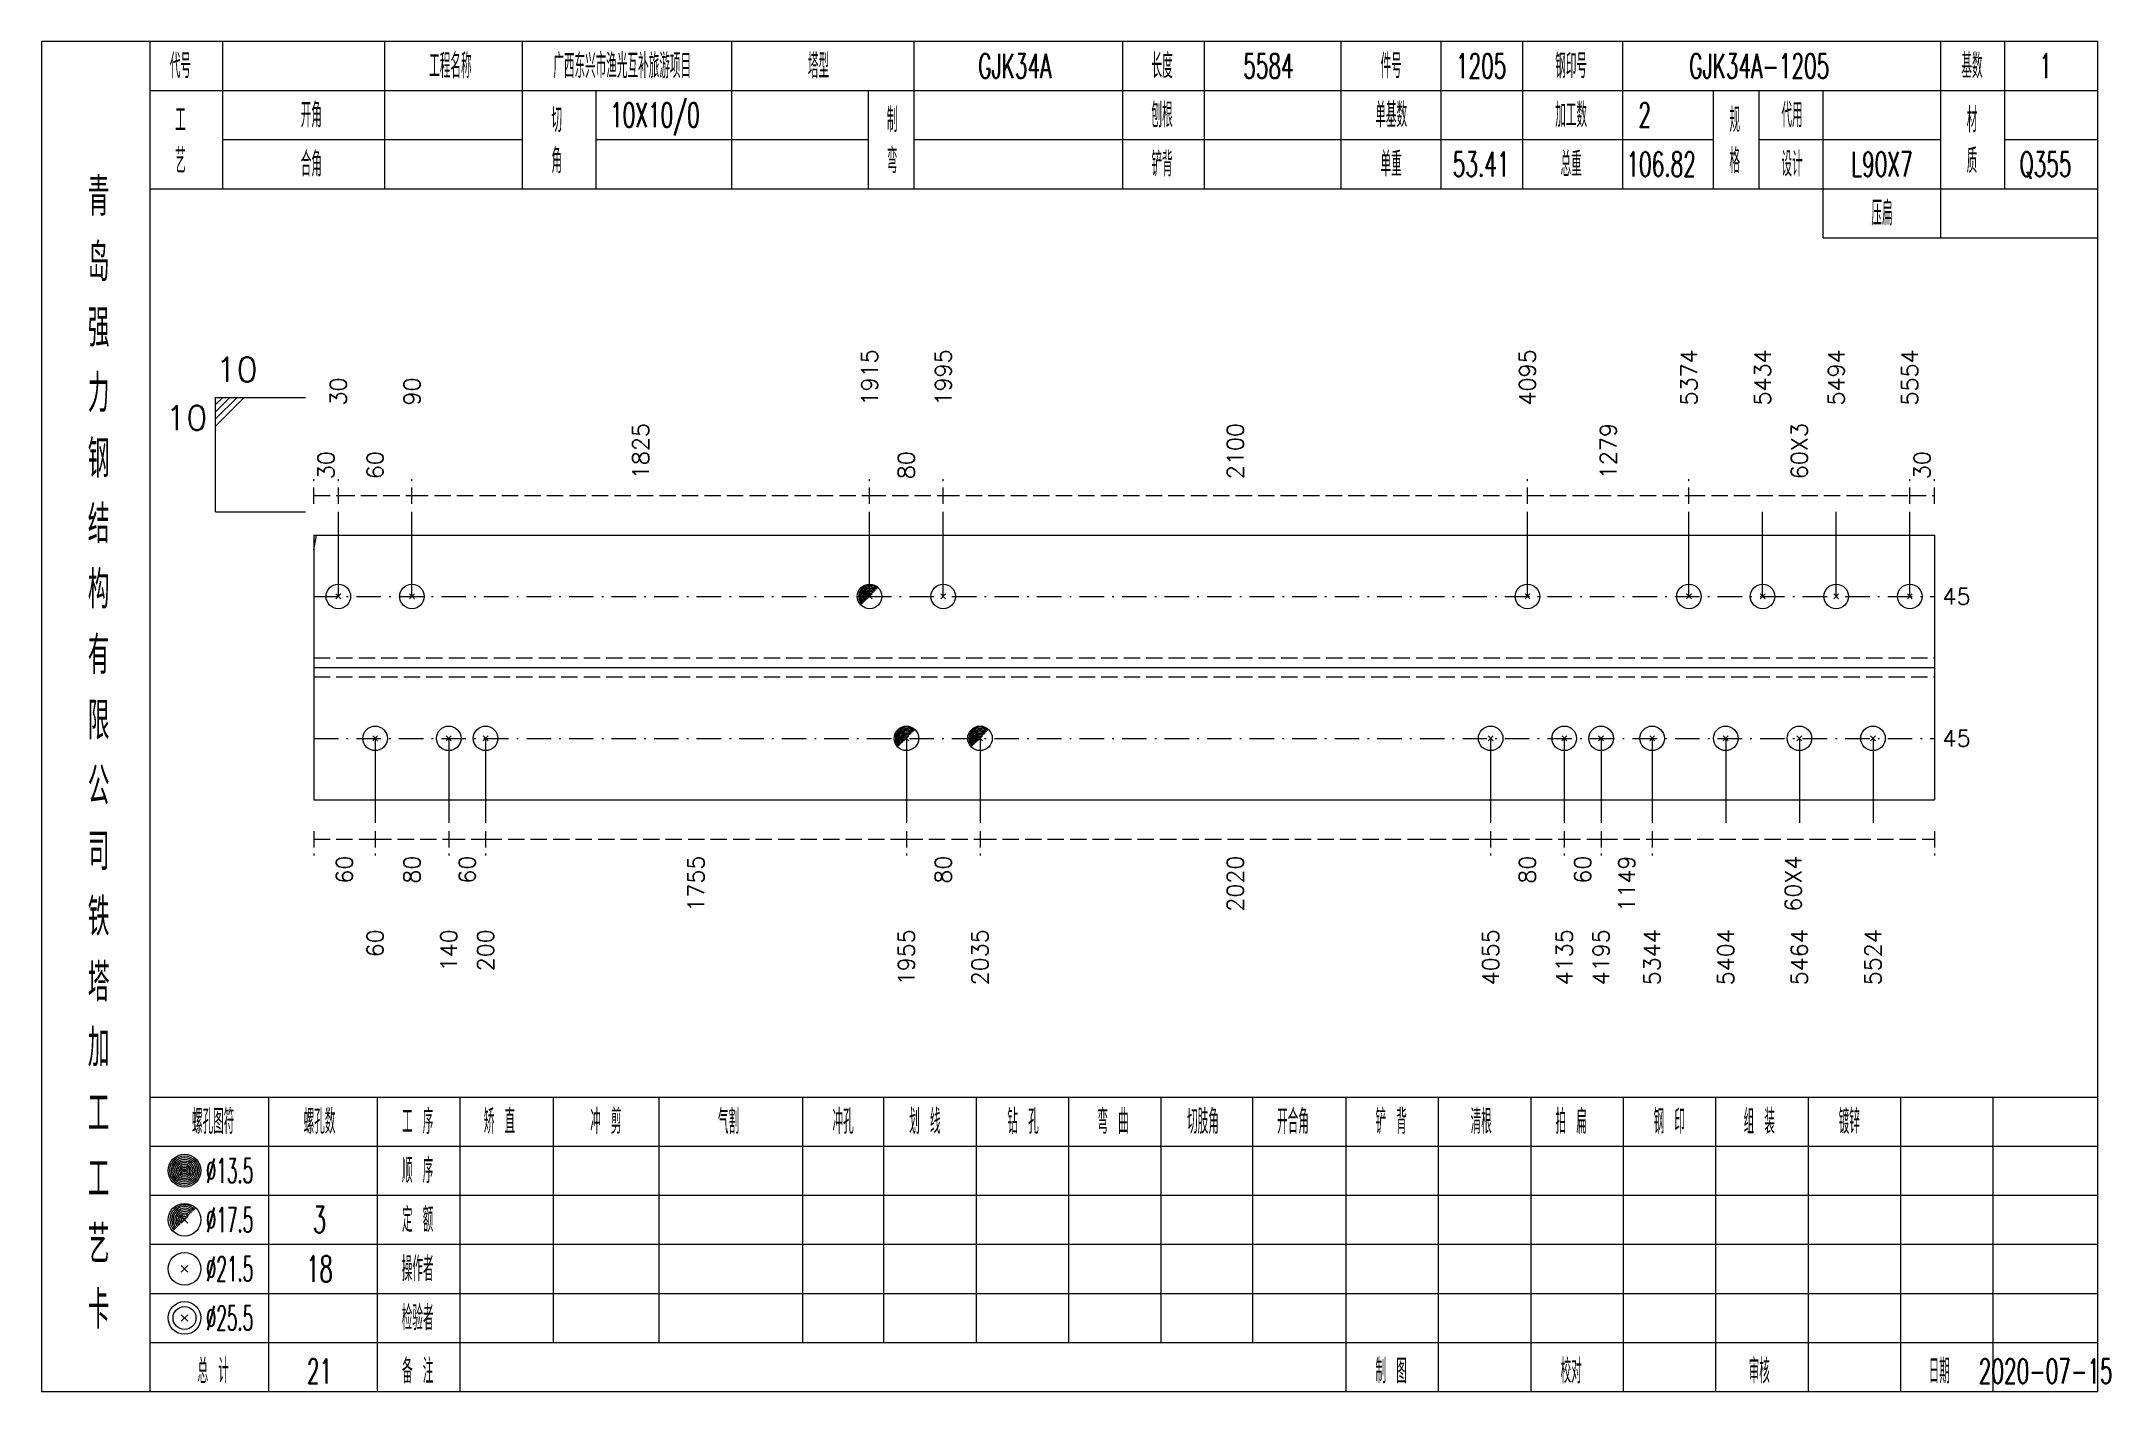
# Model space of a CAD drawing. Extents: x 0 to 2606, y -377 to 6479.
# Drawn here: x 1829.8 to 2082.7, y 1400 to 1565 of the extents above; entities that cross this region are included whole.
import ezdxf
from ezdxf.enums import TextEntityAlignment as Align

# ---------------------------------------------------------------- set-up
doc = ezdxf.new("R2010")
doc.units = 0
doc.header["$MEASUREMENT"] = 0
doc.linetypes.add('一点画线', pattern=[5.2, 3, -1, 0.2, -1])
doc.linetypes.add('虚线', pattern=[2.75, 2, -0.75])
doc.layers.get('0').update_dxf_attribs({"linetype": 'CONTINUOUS', "lineweight": 25})
doc.layers.add('1', color=7, linetype='CONTINUOUS', lineweight=25)
doc.layers.add('4', color=7, linetype='CONTINUOUS', lineweight=25)
doc.styles.get("Standard").update_dxf_attribs({"font": 'simplex.shx', "width": 0.7, "height": 3, "bigfont": 'gbhzfs.shx'})

msp = doc.modelspace()

# ---------------------------------------------------------------- texts
at = {"color": 7, "linetype": 'Continuous', "lineweight": 13}
msp.add_text('10', height=3, dxfattribs=at).set_placement((1851.1, 1522.5), align=Align.BOTTOM_LEFT)
for s, p in [('1915', (1931.04, 1520.5)), ('1995', (1940.04, 1520.5)), ('4095', (2011.46, 1520.5)), ('5374', (2031.2, 1520.5)), ('5434', (2040.2, 1520.5)), ('5494', (2049.2, 1520.5)), ('5554', (2058.2, 1520.5)), ('30', (1866.1, 1520.5)), ('90', (1875.1, 1520.5))]:
    msp.add_text(s, height=2, rotation=90, dxfattribs=at).set_placement(p, align=Align.MIDDLE_LEFT)
msp.add_text('10', height=3, dxfattribs=at).set_placement((1850.1, 1520.5), align=Align.TOP_RIGHT)
at = {"color": 8, "linetype": 'Continuous', "lineweight": 9}
for s, p in [('1825', (1903.07, 1511.5)), ('2100', (1975.75, 1511.5)), ('1279', (2021.33, 1511.5)), ('60X3', (2044.7, 1511.5)), ('30', (1864.6, 1511.5)), ('60', (1870.6, 1511.5)), ('80', (1935.54, 1511.5)), ('30', (2059.7, 1511.5))]:
    msp.add_text(s, height=2, rotation=90, dxfattribs=at).set_placement(p, align=Align.MIDDLE_LEFT)
at = {"color": 7, "linetype": 'Continuous', "lineweight": 13}
for p in [(2062.2, 1497.17), (2062.2, 1479.83)]:
    msp.add_text('45', height=2, dxfattribs=at).set_placement(p, align=Align.MIDDLE_LEFT)
at = {"color": 8, "linetype": 'Continuous', "lineweight": 9}
for s, p in [('60', (1866.85, 1465.5)), ('80', (1875.1, 1465.5)), ('60', (1881.85, 1465.5)), ('1755', (1909.82, 1465.5)), ('80', (1940.04, 1465.5)), ('2020', (1975.75, 1465.5)), ('80', (2011.46, 1465.5)), ('60', (2018.21, 1465.5)), ('1149', (2023.58, 1465.5)), ('60X4', (2043.95, 1465.5))]:
    msp.add_text(s, height=2, rotation=90, dxfattribs=at).set_placement(p, align=Align.MIDDLE_RIGHT)
at = {"layer": '1', "color": 7, "linetype": 'Continuous', "lineweight": 13}
for s, p in [('60', (1870.6, 1456.5)), ('140', (1879.6, 1456.5)), ('200', (1884.1, 1456.5)), ('1955', (1935.54, 1456.5)), ('2035', (1944.54, 1456.5)), ('4055', (2006.96, 1456.5)), ('4135', (2015.96, 1456.5)), ('4195', (2020.46, 1456.5)), ('5344', (2026.7, 1456.5)), ('5404', (2035.7, 1456.5)), ('5464', (2044.7, 1456.5)), ('5524', (2053.7, 1456.5))]:
    msp.add_text(s, height=2, rotation=90, dxfattribs=at).set_placement(p, align=Align.MIDDLE_RIGHT)
at = {"layer": '4', "color": 1, "linetype": 'Continuous', "lineweight": 13}
for s, height, width, p in [('代号', 3, 0.6, (1846.8, 1562)), ('工程名称', 3, 0.6, (1879.8, 1562)), ('广西东兴市渔光互补旅游项目', 3, 0.6, (1900.8, 1562)), ('塔型', 3, 0.6, (1924.8, 1562)), ('GJK34A', 3, 0.6, (1948.8, 1562)), ('长度', 3, 0.6, (1966.8, 1562)), ('5584', 3, 0.6, (1979.8, 1562)), ('件号', 3, 0.6, (1994.8, 1562)), ('1205', 3, 0.6, (2005.8, 1562)), ('钢印号', 3, 0.6, (2016.8, 1562)), ('GJK34A-1205', 3, 0.6, (2039.8, 1562)), ('基数', 3, 0.6, (2065.8, 1562)), ('1', 3, 0.6, (2074.8, 1562)), ('工', 3, 0.6, (1846.8, 1555.4)), ('开角', 3, 0.6, (1862.8, 1556)), ('切', 3, 0.6, (1892.8, 1555.4)), ('10X10/0', 3, 0.6, (1904.8, 1556)), ('制', 3, 0.6, (1933.8, 1555.4)), ('刨根', 3, 0.6, (1966.8, 1556)), ('单基数', 3, 0.6, (1994.8, 1556)), ('加工数', 3, 0.6, (2016.8, 1556)), ('2', 3, 0.6, (2025.8, 1556)), ('规', 3, 0.6, (2036.8, 1555.4)), ('代用', 3, 0.6, (2043.8, 1556)), ('材', 3, 0.6, (2065.8, 1555.4)), ('艺', 3, 0.6, (1846.8, 1550.4)), ('合角', 3, 0.6, (1862.8, 1550)), ('角', 3, 0.6, (1892.8, 1550.4)), ('弯', 3, 0.6, (1933.8, 1550.4)), ('铲背', 3, 0.6, (1966.8, 1550)), ('单重', 3, 0.6, (1994.8, 1550)), ('53.41', 3, 0.6, (2005.8, 1550)), ('总重', 3, 0.6, (2016.8, 1550)), ('106.82', 3, 0.6, (2027.8, 1550)), ('格', 3, 0.6, (2036.8, 1550.4)), ('设计', 3, 0.6, (2043.8, 1550)), ('L90X7', 3, 0.6, (2054.8, 1550)), ('质', 3, 0.6, (2065.8, 1550.4)), ('Q355', 3, 0.6, (2074.8, 1550)), ('青', 4.6, 0.8, (1836.8, 1546)), ('压扁', 3, 0.6, (2054.8, 1544)), ('岛', 4.6, 0.8, (1836.8, 1538)), ('强', 4.6, 0.8, (1836.8, 1530)), ('力', 4.6, 0.8, (1836.8, 1522)), ('钢', 4.6, 0.8, (1836.8, 1514)), ('结', 4.6, 0.8, (1836.8, 1506)), ('构', 4.6, 0.8, (1836.8, 1498)), ('有', 4.6, 0.8, (1836.8, 1490)), ('限', 4.6, 0.8, (1836.8, 1482)), ('公', 4.6, 0.8, (1836.8, 1474)), ('司', 4.6, 0.8, (1836.8, 1466)), ('铁', 4.6, 0.8, (1836.8, 1458)), ('塔', 4.6, 0.8, (1836.8, 1450)), ('加', 4.6, 0.8, (1836.8, 1442)), ('工', 4.6, 0.8, (1836.8, 1434)), ('螺孔图符', 3, 0.6, (1850.8, 1433)), ('螺孔数', 3, 0.6, (1863.8, 1433)), ('工 序', 3, 0.6, (1875.8, 1433)), ('矫 直', 3, 0.6, (1885.8, 1433)), ('冲 剪', 3, 0.6, (1898.8, 1433)), ('气割', 3, 0.6, (1913.8, 1433)), ('冲孔', 3, 0.6, (1927.8, 1433)), ('划 线', 3, 0.6, (1937.8, 1433)), ('钻 孔', 3, 0.6, (1949.8, 1433)), ('弯 曲', 3, 0.6, (1960.8, 1433)), ('切肢角', 3, 0.6, (1971.8, 1433)), ('开合角', 3, 0.6, (1982.8, 1433)), ('铲 背', 3, 0.6, (1994.8, 1433)), ('清根', 3, 0.6, (2005.8, 1433)), ('拍 扁', 3, 0.6, (2016.8, 1433)), ('钢 印', 3, 0.6, (2028.8, 1433)), ('组 装', 3, 0.6, (2039.8, 1433)), ('镀锌', 3, 0.6, (2050.8, 1433)), ('工', 4.6, 0.8, (1836.8, 1426)), ('%%C13.5', 3, 0.5, (1852.8, 1427)), ('顺 序', 3, 0.6, (1875.8, 1427)), ('%%C17.5', 3, 0.5, (1852.8, 1421)), ('3', 3.2, 0.6, (1863.8, 1421)), ('定 额', 3, 0.6, (1875.8, 1421)), ('艺', 4.6, 0.8, (1836.8, 1418)), ('%%C21.5', 3, 0.5, (1852.8, 1415)), ('18', 3.2, 0.6, (1863.8, 1415)), ('操作者', 3, 0.6, (1875.8, 1415)), ('卡', 4.6, 0.8, (1836.8, 1410)), ('%%C25.5', 3, 0.5, (1852.8, 1409)), ('检验者', 3, 0.6, (1875.8, 1409)), ('总 计', 3, 0.6, (1850.8, 1402.5)), ('21', 3, 0.6, (1863.8, 1402.5)), ('备 注', 3, 0.6, (1875.8, 1402.5)), ('制 图', 3, 0.6, (1994.8, 1402.5)), ('校对', 3, 0.6, (2016.8, 1402.5)), ('审核', 3, 0.6, (2039.8, 1402.5)), ('日期', 3, 0.6, (2061.8, 1402.5)), ('2020-07-15', 3, 0.6, (2074.8, 1402.5))]:
    msp.add_text(s, height=height, dxfattribs=dict(at, width=width)).set_placement(p, align=Align.MIDDLE_CENTER)

# ---------------------------------------------------------------- linework, layer by layer
at = {"color": 7, "linetype": 'Continuous', "lineweight": 13}
for p, q in [((1851.1, 1521.5), (1862.1, 1521.5)), ((1851.1, 1507.5), (1851.1, 1521.5)), ((1851.97, 1521.5), (1851.1, 1520.62)), ((1852.85, 1521.5), (1851.1, 1519.75)), ((1853.72, 1521.5), (1851.1, 1518.88)), ((1854.6, 1521.5), (1851.1, 1518)), ((1851.1, 1507.5), (1862.1, 1507.5)), ((1866.1, 1497.17), (1866.1, 1507.5)), ((1875.1, 1497.17), (1875.1, 1507.5)), ((1931.04, 1497.17), (1931.04, 1507.5)), ((1940.04, 1497.17), (1940.04, 1507.5)), ((2011.46, 1497.17), (2011.46, 1507.5)), ((2031.2, 1497.17), (2031.2, 1507.5)), ((2040.2, 1497.17), (2040.2, 1507.5)), ((2049.2, 1497.17), (2049.2, 1507.5)), ((2058.2, 1497.17), (2058.2, 1507.5)), ((1863.1, 1502.87), (1863.45, 1504.67)), ((1865.8, 1496.87), (1866.4, 1497.47)), ((1866.4, 1496.87), (1865.8, 1497.47)), ((1874.8, 1496.87), (1875.4, 1497.47)), ((1875.4, 1496.87), (1874.8, 1497.47)), ((1939.74, 1496.87), (1940.34, 1497.47)), ((1940.34, 1496.87), (1939.74, 1497.47)), ((2011.16, 1496.87), (2011.76, 1497.47)), ((2011.76, 1496.87), (2011.16, 1497.47)), ((2030.9, 1496.87), (2031.5, 1497.47)), ((2031.5, 1496.87), (2030.9, 1497.47)), ((2039.9, 1496.87), (2040.5, 1497.47)), ((2040.5, 1496.87), (2039.9, 1497.47)), ((2048.9, 1496.87), (2049.5, 1497.47)), ((2049.5, 1496.87), (2048.9, 1497.47)), ((2057.9, 1496.87), (2058.5, 1497.47)), ((2058.5, 1496.87), (2057.9, 1497.47)), ((1870.6, 1479.83), (1870.6, 1469.5)), ((1879.6, 1479.83), (1879.6, 1469.5)), ((1884.1, 1479.83), (1884.1, 1469.5)), ((1935.54, 1479.83), (1935.54, 1469.5)), ((1944.54, 1479.83), (1944.54, 1469.5)), ((2006.96, 1479.83), (2006.96, 1469.5)), ((2015.96, 1479.83), (2015.96, 1469.5)), ((2020.46, 1479.83), (2020.46, 1469.5)), ((2026.7, 1479.83), (2026.7, 1469.5)), ((2035.7, 1479.83), (2035.7, 1469.5)), ((2044.7, 1479.83), (2044.7, 1469.5)), ((2053.7, 1479.83), (2053.7, 1469.5))]:
    msp.add_line(p, q, dxfattribs=at)
at = {"color": 8, "linetype": '虚线', "lineweight": 9}
for p, q in [((1863.1, 1508.5), (1863.1, 1511.5)), ((1866.1, 1508.5), (1866.1, 1511.5)), ((1866.1, 1508.5), (1866.1, 1511.5)), ((1875.1, 1508.5), (1875.1, 1511.5)), ((1875.1, 1508.5), (1875.1, 1511.5)), ((1931.04, 1508.5), (1931.04, 1511.5)), ((1931.04, 1508.5), (1931.04, 1511.5)), ((1940.04, 1508.5), (1940.04, 1511.5)), ((1940.04, 1508.5), (1940.04, 1511.5)), ((2011.46, 1508.5), (2011.46, 1511.5)), ((2011.46, 1508.5), (2011.46, 1511.5)), ((2031.2, 1508.5), (2031.2, 1511.5)), ((2031.2, 1508.5), (2031.2, 1511.5)), ((2058.2, 1508.5), (2058.2, 1511.5)), ((2058.2, 1508.5), (2058.2, 1511.5)), ((2061.2, 1508.5), (2061.2, 1511.5)), ((1863.1, 1509.5), (1866.1, 1509.5)), ((1866.1, 1509.5), (1875.1, 1509.5)), ((1875.1, 1509.5), (1931.04, 1509.5)), ((1931.04, 1509.5), (1940.04, 1509.5)), ((1940.04, 1509.5), (2011.46, 1509.5)), ((2011.46, 1509.5), (2031.2, 1509.5)), ((2031.2, 1509.5), (2058.2, 1509.5)), ((2058.2, 1509.5), (2061.2, 1509.5)), ((1863.1, 1468.5), (1863.1, 1465.5)), ((1863.1, 1467.5), (1870.6, 1467.5)), ((1870.6, 1468.5), (1870.6, 1465.5)), ((1870.6, 1468.5), (1870.6, 1465.5)), ((1870.6, 1467.5), (1879.6, 1467.5)), ((1879.6, 1468.5), (1879.6, 1465.5)), ((1879.6, 1468.5), (1879.6, 1465.5)), ((1879.6, 1467.5), (1884.1, 1467.5)), ((1884.1, 1468.5), (1884.1, 1465.5)), ((1884.1, 1468.5), (1884.1, 1465.5)), ((1884.1, 1467.5), (1935.54, 1467.5)), ((1935.54, 1468.5), (1935.54, 1465.5)), ((1935.54, 1468.5), (1935.54, 1465.5)), ((1935.54, 1467.5), (1944.54, 1467.5)), ((1944.54, 1468.5), (1944.54, 1465.5)), ((1944.54, 1468.5), (1944.54, 1465.5)), ((1944.54, 1467.5), (2006.96, 1467.5)), ((2006.96, 1468.5), (2006.96, 1465.5)), ((2006.96, 1468.5), (2006.96, 1465.5)), ((2006.96, 1467.5), (2015.96, 1467.5)), ((2015.96, 1468.5), (2015.96, 1465.5)), ((2015.96, 1468.5), (2015.96, 1465.5)), ((2015.96, 1467.5), (2020.46, 1467.5)), ((2020.46, 1468.5), (2020.46, 1465.5)), ((2020.46, 1468.5), (2020.46, 1465.5)), ((2020.46, 1467.5), (2026.7, 1467.5)), ((2026.7, 1468.5), (2026.7, 1465.5)), ((2026.7, 1468.5), (2026.7, 1465.5)), ((2026.7, 1467.5), (2061.2, 1467.5)), ((2061.2, 1468.5), (2061.2, 1465.5))]:
    msp.add_line(p, q, dxfattribs=at)
at = {"color": 7, "linetype": 'Continuous', "lineweight": 18}
for p, q in [((1863.1, 1504.67), (1863.1, 1472.33)), ((1863.1, 1504.67), (2061.2, 1504.67)), ((2061.2, 1504.67), (2061.2, 1472.33)), ((1863.1, 1488.5), (2061.2, 1488.5))]:
    msp.add_line(p, q, dxfattribs=at)
at = {"color": 7, "linetype": 'Continuous', "lineweight": 0}
for p, q in [((1930.74, 1496.87), (1931.34, 1497.47)), ((1930.74, 1497.47), (1931.34, 1496.87))]:
    msp.add_line(p, q, dxfattribs=at)
at = {"color": 3, "linetype": '一点画线', "lineweight": 13}
for p, q in [((1863.1, 1497.17), (2061.2, 1497.17)), ((1863.1, 1479.83), (2061.2, 1479.83))]:
    msp.add_line(p, q, dxfattribs=at)
at = {"color": 1, "linetype": '虚线', "lineweight": 18}
for p, q in [((1863.1, 1489.67), (2061.2, 1489.67)), ((1863.1, 1487.33), (2061.2, 1487.33))]:
    msp.add_line(p, q, dxfattribs=at)
at = {"color": 7, "linetype": 'Continuous', "lineweight": 13}
for centre in [(1866.1, 1497.17), (1875.1, 1497.17), (1931.04, 1497.17), (1940.04, 1497.17), (2011.46, 1497.17), (2031.2, 1497.17), (2040.2, 1497.17), (2049.2, 1497.17), (2058.2, 1497.17)]:
    msp.add_circle(centre, 1.5, dxfattribs=at)
for radius in [1.35, 1.2, 1.05, 0.9, 0.75, 0.6, 0.45, 0.3, 0.15]:
    msp.add_arc((1931.04, 1497.17), radius, 45, 225, dxfattribs=at)
at = {"layer": '1', "color": 7, "linetype": 'Continuous', "lineweight": 13}
for p, q in [((1870.3, 1479.53), (1870.9, 1480.13)), ((1870.9, 1479.53), (1870.3, 1480.13)), ((1879.3, 1479.53), (1879.9, 1480.13)), ((1879.9, 1479.53), (1879.3, 1480.13)), ((1883.8, 1479.53), (1884.4, 1480.13)), ((1884.4, 1479.53), (1883.8, 1480.13)), ((2006.66, 1479.53), (2007.26, 1480.13)), ((2007.26, 1479.53), (2006.66, 1480.13)), ((2015.66, 1479.53), (2016.26, 1480.13)), ((2016.26, 1479.53), (2015.66, 1480.13)), ((2020.16, 1479.53), (2020.76, 1480.13)), ((2020.76, 1479.53), (2020.16, 1480.13)), ((2026.4, 1479.53), (2027, 1480.13)), ((2027, 1479.53), (2026.4, 1480.13)), ((2035.4, 1479.53), (2036, 1480.13)), ((2036, 1479.53), (2035.4, 1480.13)), ((2044.4, 1479.53), (2045, 1480.13)), ((2045, 1479.53), (2044.4, 1480.13)), ((2053.4, 1479.53), (2054, 1480.13)), ((2054, 1479.53), (2053.4, 1480.13))]:
    msp.add_line(p, q, dxfattribs=at)
at = {"layer": '1', "color": 7, "linetype": 'Continuous', "lineweight": 0}
for p, q in [((1935.24, 1479.53), (1935.84, 1480.13)), ((1935.24, 1480.13), (1935.84, 1479.53)), ((1944.24, 1479.53), (1944.84, 1480.13)), ((1944.24, 1480.13), (1944.84, 1479.53))]:
    msp.add_line(p, q, dxfattribs=at)
at = {"layer": '1', "color": 7, "linetype": 'Continuous', "lineweight": 18}
msp.add_line((1863.1, 1472.33), (2061.2, 1472.33), dxfattribs=at)
at = {"layer": '1', "color": 7, "linetype": 'Continuous', "lineweight": 13}
for centre in [(1870.6, 1479.83), (1879.6, 1479.83), (1884.1, 1479.83), (1935.54, 1479.83), (1944.54, 1479.83), (2006.96, 1479.83), (2015.96, 1479.83), (2020.46, 1479.83), (2026.7, 1479.83), (2035.7, 1479.83), (2044.7, 1479.83), (2053.7, 1479.83)]:
    msp.add_circle(centre, 1.5, dxfattribs=at)
for centre, radius in [((1935.54, 1479.83), 1.35), ((1935.54, 1479.83), 1.2), ((1935.54, 1479.83), 1.05), ((1935.54, 1479.83), 0.9), ((1935.54, 1479.83), 0.75), ((1935.54, 1479.83), 0.6), ((1935.54, 1479.83), 0.45), ((1935.54, 1479.83), 0.3), ((1935.54, 1479.83), 0.15), ((1944.54, 1479.83), 1.35), ((1944.54, 1479.83), 1.2), ((1944.54, 1479.83), 1.05), ((1944.54, 1479.83), 0.9), ((1944.54, 1479.83), 0.75), ((1944.54, 1479.83), 0.6), ((1944.54, 1479.83), 0.45), ((1944.54, 1479.83), 0.3), ((1944.54, 1479.83), 0.15)]:
    msp.add_arc(centre, radius, 45, 225, dxfattribs=at)
at = {"layer": '4', "color": 1, "linetype": 'Continuous', "lineweight": 18}
for p, q in [((1843.1, 1400), (1843.1, 1565)), ((1852, 1547), (1852, 1565)), ((1871.8, 1547), (1871.8, 1565)), ((1888.6, 1547), (1888.6, 1565)), ((1914.2, 1547), (1914.2, 1565)), ((1936.5, 1547), (1936.5, 1565)), ((1962, 1547), (1962, 1565)), ((1972, 1547), (1972, 1565)), ((1988.7, 1547), (1988.7, 1565)), ((2000.9, 1547), (2000.9, 1565)), ((2010.9, 1547), (2010.9, 1565)), ((2023.1, 1547), (2023.1, 1565)), ((2062, 1541), (2062, 1565)), ((2069.8, 1547), (2069.8, 1565)), ((1843.1, 1559), (2081.2, 1559)), ((1897.6, 1547), (1897.6, 1559)), ((1930.9, 1547), (1930.9, 1559)), ((2034.2, 1547), (2034.2, 1559)), ((2039.8, 1547), (2039.8, 1559)), ((2047.6, 1541), (2047.6, 1559)), ((1852, 1553), (1888.6, 1553)), ((1897.6, 1553), (1930.9, 1553)), ((1936.5, 1553), (2034.2, 1553)), ((2039.8, 1553), (2062, 1553)), ((2069.8, 1553), (2081.2, 1553)), ((1843.1, 1547), (2081.2, 1547)), ((2047.6, 1541), (2081.2, 1541)), ((1843.1, 1436), (2081.2, 1436)), ((1857.6, 1400), (1857.6, 1436)), ((1870.9, 1400), (1870.9, 1436)), ((1881, 1400), (1881, 1436)), ((1892.4, 1406), (1892.4, 1436)), ((1905.3, 1406), (1905.3, 1436)), ((1922.9, 1406), (1922.9, 1436)), ((1932.8, 1406), (1932.8, 1436)), ((1944.1, 1406), (1944.1, 1436)), ((1955.4, 1406), (1955.4, 1436)), ((1966.7, 1406), (1966.7, 1436)), ((1977.9, 1406), (1977.9, 1436)), ((1989.3, 1406), (1989.3, 1436)), ((2000.6, 1406), (2000.6, 1436)), ((2011.9, 1406), (2011.9, 1436)), ((2023.2, 1406), (2023.2, 1436)), ((2034.5, 1406), (2034.5, 1436)), ((2045.8, 1406), (2045.8, 1436)), ((2057.1, 1406), (2057.1, 1436)), ((2068.4, 1406), (2068.4, 1436)), ((1843.1, 1430), (2081.2, 1430)), ((1843.1, 1424), (2081.2, 1424)), ((1843.1, 1418), (2081.2, 1418)), ((1843.1, 1412), (2081.2, 1412)), ((1843.1, 1406), (2081.2, 1406)), ((1989.3, 1400), (1989.3, 1406)), ((2000.6, 1400), (2000.6, 1406)), ((2011.9, 1400), (2011.9, 1406)), ((2023.2, 1400), (2023.2, 1406)), ((2034.5, 1400), (2034.5, 1406)), ((2045.8, 1400), (2045.8, 1406)), ((2057.1, 1400), (2057.1, 1406)), ((2068.4, 1400), (2068.4, 1406))]:
    msp.add_line(p, q, dxfattribs=at)
at = {"layer": '4', "color": 7, "linetype": 'Continuous', "lineweight": 13}
for p, q in [((1847.1, 1426.8), (1847.5, 1427.2)), ((1847.5, 1426.8), (1847.1, 1427.2)), ((1846.9, 1414.6), (1847.7, 1415.4)), ((1847.7, 1414.6), (1846.9, 1415.4)), ((1846.9, 1408.6), (1847.7, 1409.4)), ((1847.7, 1408.6), (1846.9, 1409.4))]:
    msp.add_line(p, q, dxfattribs=at)
at = {"layer": '4', "color": 7, "linetype": 'Continuous', "lineweight": 0}
for p, q in [((1846.9, 1420.6), (1847.7, 1421.4)), ((1846.9, 1421.4), (1847.7, 1420.6))]:
    msp.add_line(p, q, dxfattribs=at)
at = {"layer": '4', "color": 1, "linetype": 'Continuous', "lineweight": 18}
msp.add_lwpolyline([(1829.8, 1565), (1829.8, 1400), (2081.2, 1400), (2081.2, 1565)], close=True, dxfattribs=at)
at = {"layer": '4', "color": 7, "linetype": 'Continuous', "lineweight": 13}
for centre, radius in [((1847.3, 1427), 2), ((1847.3, 1427), 1.8), ((1847.3, 1427), 1.6), ((1847.3, 1427), 1.4), ((1847.3, 1427), 1.2), ((1847.3, 1427), 1), ((1847.3, 1427), 0.8), ((1847.3, 1427), 0.6), ((1847.3, 1427), 0.4), ((1847.3, 1427), 0.2), ((1847.3, 1421), 2), ((1847.3, 1415), 2), ((1847.3, 1409), 2), ((1847.3, 1409), 1.4)]:
    msp.add_circle(centre, radius, dxfattribs=at)
for radius in [1.8, 1.6, 1.4, 1.2, 1, 0.8, 0.6, 0.4, 0.2]:
    msp.add_arc((1847.3, 1421), radius, 45, 225, dxfattribs=at)

msp.set_redraw_order([(e.dxf.handle, doc.entitydb.next_handle()) for e in msp.query("TEXT MTEXT ATTDEF DIMENSION ARC_DIMENSION")])  # texts and dimensions are drawn at this point

doc.saveas('drawing.dxf')
